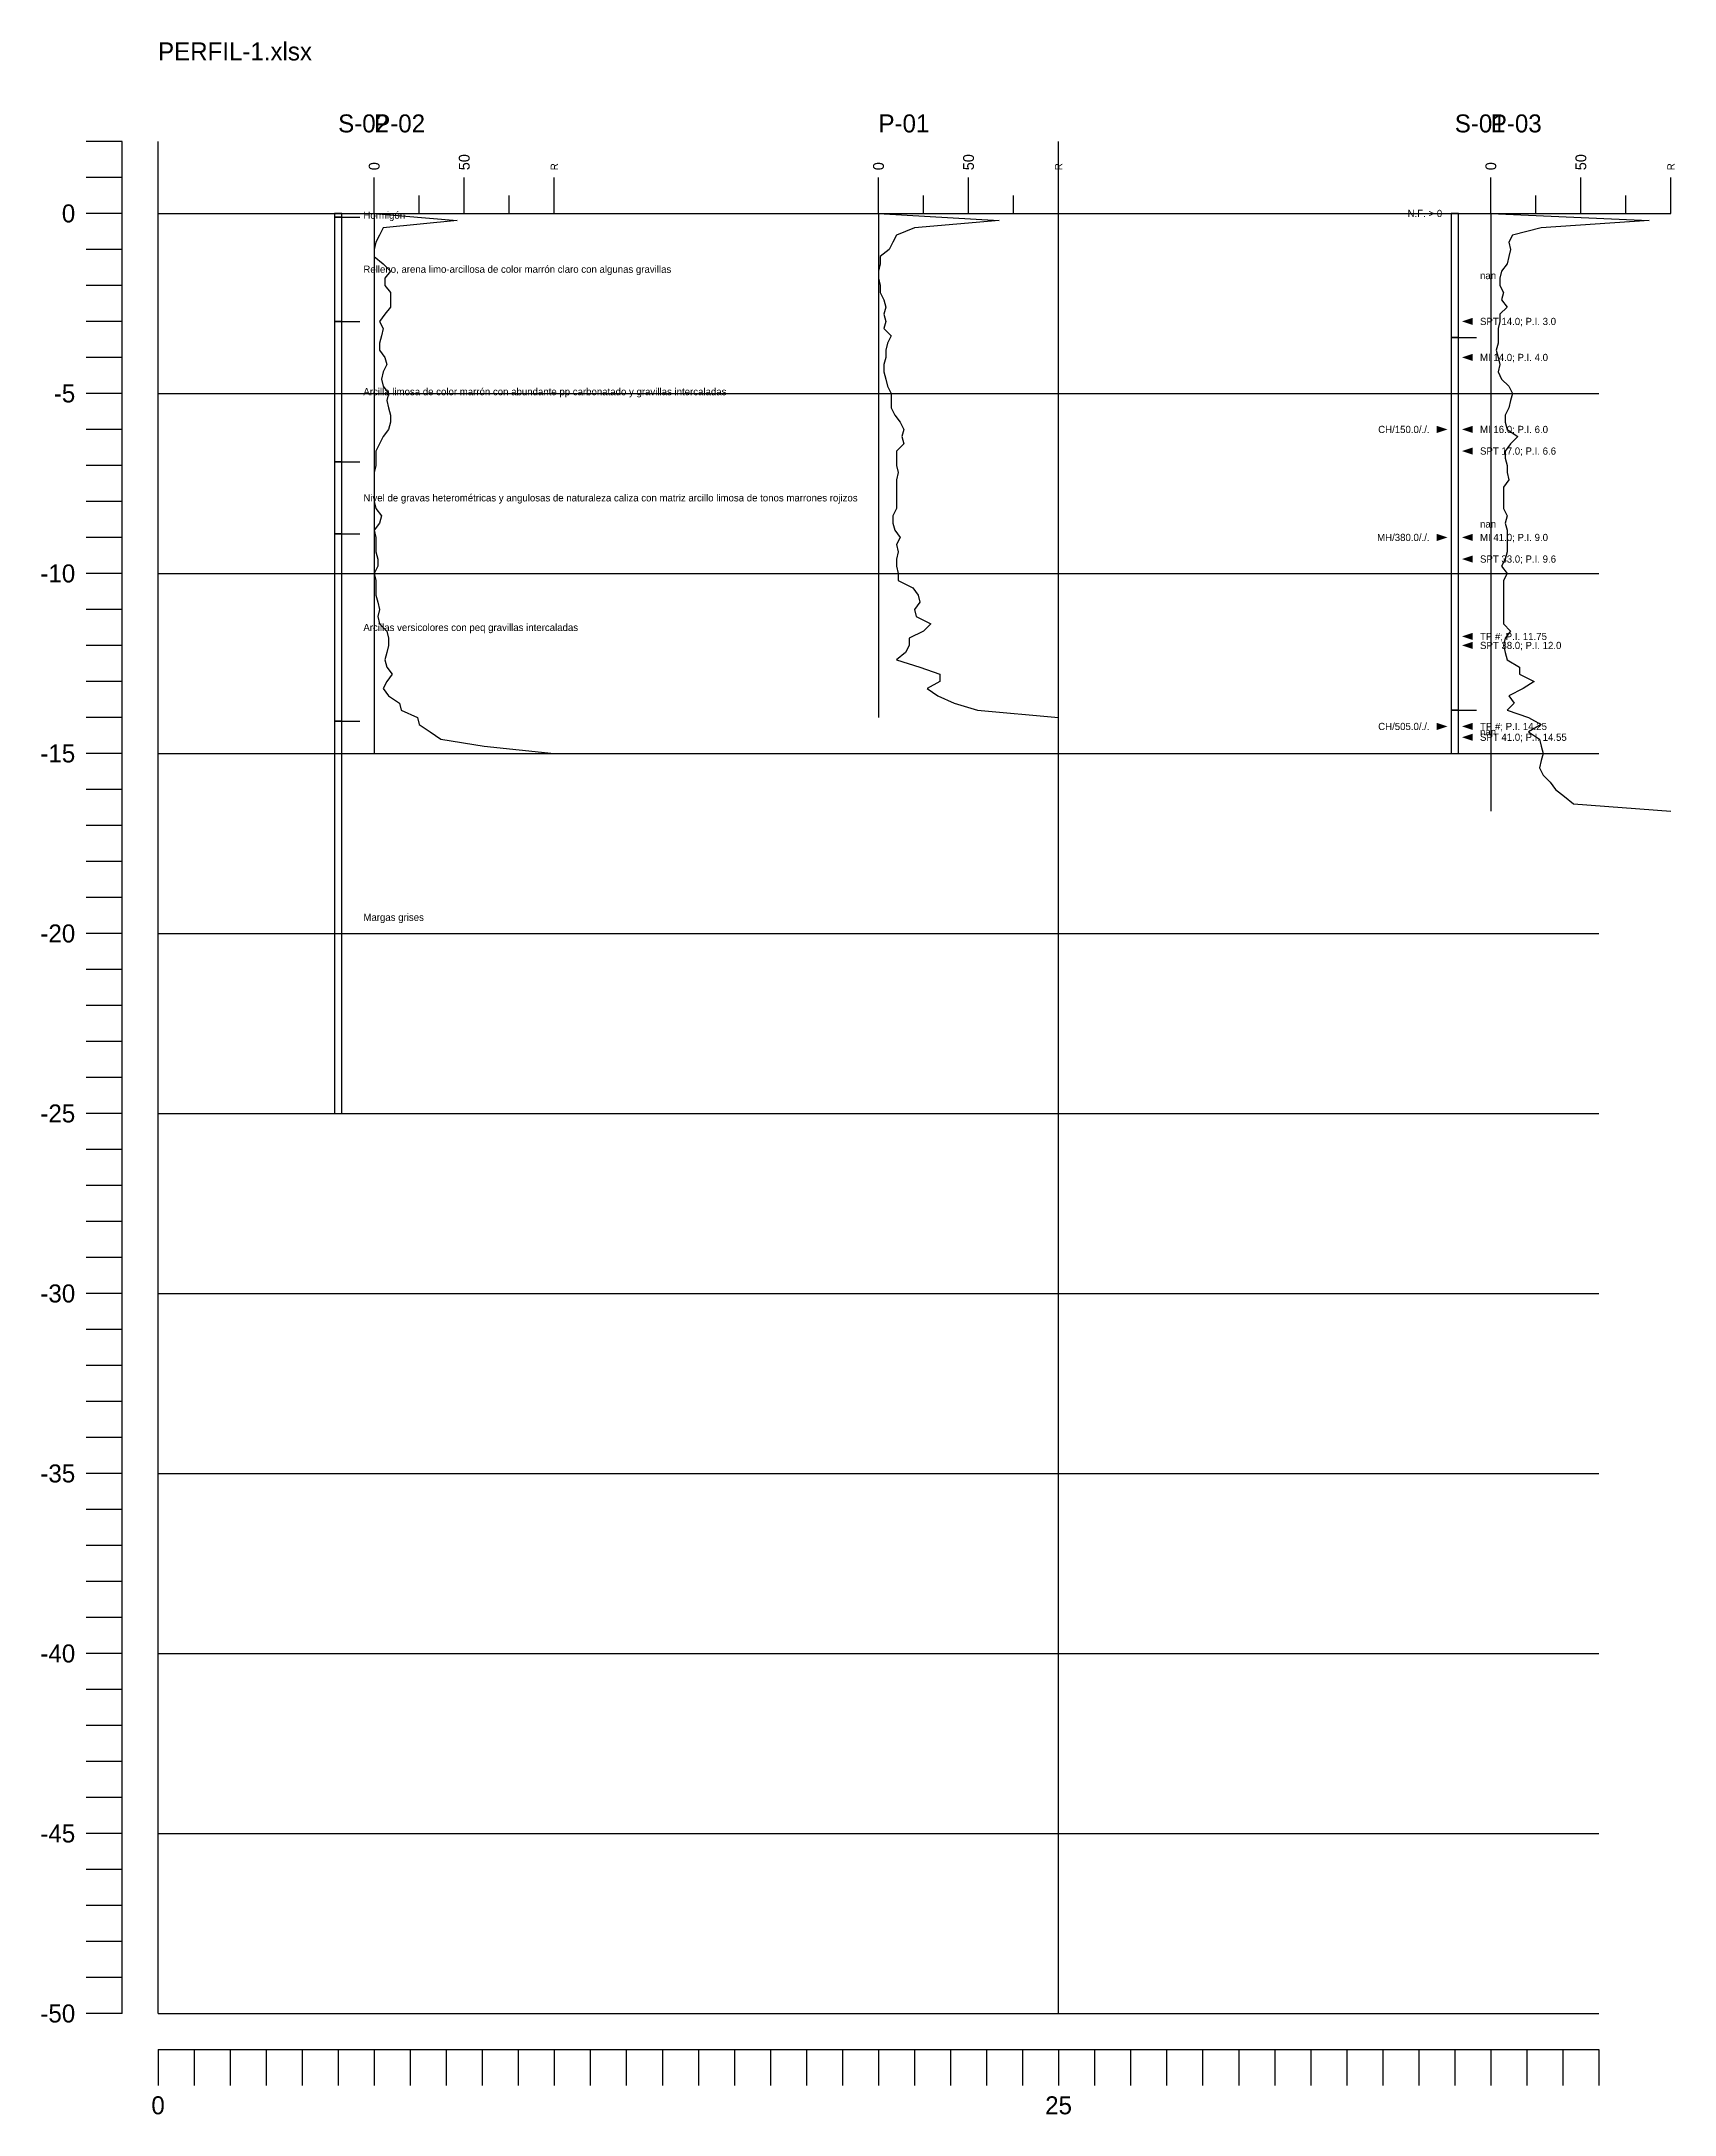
# Model space of a CAD drawing. Header units: metres. Extents: x -3 to 105, y -26 to 453.
# Drawn here: x -3.2 to 42.1, y 97.2 to 154.8 of the extents above; entities that cross this region are included whole.
import ezdxf
from ezdxf.enums import TextEntityAlignment as Align

# ---------------------------------------------------------------- set-up
doc = ezdxf.new("R2010")
doc.units = ezdxf.units.M

msp = doc.modelspace()

# ---------------------------------------------------------------- texts
at = {"color": 7}
msp.add_text('PERFIL-1.xlsx', height=0.5, dxfattribs=at).set_placement((0, 154.5), align=Align.MIDDLE_LEFT)
for s, p in [('0', (-2.3, 150)), ('-5', (-2.3, 145)), ('-10', (-2.3, 140)), ('-15', (-2.3, 135)), ('-20', (-2.3, 130)), ('-25', (-2.3, 125)), ('-30', (-2.3, 120)), ('-35', (-2.3, 115)), ('-40', (-2.3, 110)), ('-45', (-2.3, 105)), ('-50', (-2.3, 100))]:
    msp.add_text(s, height=0.5, dxfattribs=at).set_placement(p, align=Align.MIDDLE_RIGHT)
for s, p in [('0', (0, 97.7)), ('25', (25, 97.7))]:
    msp.add_text(s, height=0.5, dxfattribs=at).set_placement(p, align=Align.TOP_CENTER)

# ---------------------------------------------------------------- blocks, each defined once
blk = doc.blocks.new('S-02')
at = {"layer": '_CEM_lbl_estratos', "color": 7}
for p, q in [((0.1, 0), (0.6, 0)), ((0.1, -0.1), (0.6, -0.1)), ((0.1, -3), (0.6, -3)), ((0.1, -6.9), (0.6, -6.9)), ((0.1, -8.9), (0.6, -8.9)), ((0.1, -14.1), (0.6, -14.1))]:
    blk.add_line(p, q, dxfattribs=at)
at = {"layer": '_CEM_sondeos', "color": 5}
for p, q in [((0, 0), (-0.1, 0)), ((-0.1, 0), (-0.1, -0.1)), ((0.1, 0), (0, 0)), ((0.1, -0.1), (0.1, 0)), ((-0.1, -0.1), (0.1, -0.1)), ((0, -0.1), (-0.1, -0.1)), ((-0.1, -0.1), (-0.1, -3)), ((0.1, -0.1), (0, -0.1)), ((0.1, -3), (0.1, -0.1)), ((-0.1, -3), (0.1, -3)), ((0, -3), (-0.1, -3)), ((-0.1, -3), (-0.1, -6.9)), ((0.1, -3), (0, -3)), ((0.1, -6.9), (0.1, -3)), ((-0.1, -6.9), (0.1, -6.9)), ((0, -6.9), (-0.1, -6.9)), ((-0.1, -6.9), (-0.1, -8.9)), ((0.1, -6.9), (0, -6.9)), ((0.1, -8.9), (0.1, -6.9)), ((-0.1, -8.9), (0.1, -8.9)), ((0, -8.9), (-0.1, -8.9)), ((-0.1, -8.9), (-0.1, -14.1)), ((0.1, -8.9), (0, -8.9)), ((0.1, -14.1), (0.1, -8.9)), ((-0.1, -14.1), (0.1, -14.1)), ((0, -14.1), (-0.1, -14.1)), ((-0.1, -14.1), (-0.1, -25)), ((0.1, -14.1), (0, -14.1)), ((0.1, -25), (0.1, -14.1)), ((-0.1, -25), (0.1, -25))]:
    blk.add_line(p, q, dxfattribs=at)
at = {"layer": '_CEM_lbl_estratos', "color": 7}
for s, p in [('Hormigón', (0.7, -0.05)), ('Relleno, arena limo-arcillosa de color marrón claro con algunas gravillas', (0.7, -1.55)), ('Arcilla limosa de color marrón con abundante pp carbonatado y gravillas intercaladas', (0.7, -4.95)), ('Nivel de gravas heterométricas y angulosas de naturaleza caliza con matriz arcillo limosa de tonos marrones rojizos', (0.7, -7.9)), ('Arcillas versicolores con peq gravillas intercaladas', (0.7, -11.5)), ('Margas grises', (0.7, -19.55))]:
    blk.add_text(s, height=0.2, dxfattribs=at).set_placement(p, align=Align.MIDDLE_LEFT)
at = {"layer": '_CEM_titulo', "color": 1}
blk.add_text('S-02', height=0.5, dxfattribs=at).set_placement((0, 2.5), align=Align.MIDDLE_LEFT)
blk = doc.blocks.new('P-02')
at = {"layer": '_CEM_penetro', "color": 5}
for p, q in [((0, 0), (0, 1)), ((2.5, 0), (2.5, 1)), ((5, 0), (5, 1)), ((0, 0), (5, 0)), ((0, 0), (0, -15)), ((1.25, 0), (1.25, 0.5)), ((3.75, 0), (3.75, 0.5))]:
    blk.add_line(p, q, dxfattribs=at)
at = {"layer": '_CEM_penetro', "color": 7}
blk.add_lwpolyline([(0, 0), (2.3, -0.2), (0.25, -0.4), (0.15, -0.6), (0.05, -0.8), (0, -1), (0, -1.2), (0.25, -1.4), (0.45, -1.6), (0.3, -1.8), (0.3, -2), (0.45, -2.2), (0.45, -2.4), (0.45, -2.6), (0.3, -2.8), (0.15, -3), (0.25, -3.2), (0.2, -3.4), (0.15, -3.6), (0.15, -3.8), (0.3, -4), (0.35, -4.2), (0.25, -4.4), (0.2, -4.6), (0.25, -4.8), (0.4, -5), (0.35, -5.2), (0.4, -5.4), (0.45, -5.6), (0.45, -5.8), (0.4, -6), (0.25, -6.2), (0.15, -6.4), (0.05, -6.6), (0.05, -6.8), (0.05, -7), (0, -7.2), (0, -7.4), (0, -7.6), (0, -7.8), (0, -8), (0.05, -8.2), (0.2, -8.4), (0.15, -8.6), (0, -8.8), (0.05, -9), (0.05, -9.2), (0.05, -9.4), (0.1, -9.6), (0.1, -9.8), (0, -10), (0.05, -10.2), (0.05, -10.4), (0.05, -10.6), (0.1, -10.8), (0.15, -11), (0.1, -11.2), (0.15, -11.4), (0.35, -11.6), (0.4, -11.8), (0.4, -12), (0.35, -12.2), (0.3, -12.4), (0.35, -12.6), (0.5, -12.8), (0.35, -13), (0.25, -13.2), (0.4, -13.4), (0.7, -13.6), (0.75, -13.8), (1.2, -14), (1.25, -14.2), (1.55, -14.4), (1.85, -14.6), (3.05, -14.8), (5, -15)], dxfattribs=at)
for s, height, p in [('0', 0.3, (0, 1.2)), ('50', 0.3, (2.5, 1.2)), ('R', 0.2, (5, 1.2))]:
    blk.add_text(s, height=height, rotation=90, dxfattribs=at).set_placement(p, align=Align.MIDDLE_LEFT)
at = {"layer": '_CEM_titulo', "color": 1}
blk.add_text('P-02', height=0.5, dxfattribs=at).set_placement((0, 2.5), align=Align.MIDDLE_LEFT)
blk = doc.blocks.new('P-01')
at = {"layer": '_CEM_penetro', "color": 5}
for p, q in [((0, 0), (0, 1)), ((2.5, 0), (2.5, 1)), ((5, 0), (5, 1)), ((0, 0), (5, 0)), ((0, 0), (0, -14)), ((1.25, 0), (1.25, 0.5)), ((3.75, 0), (3.75, 0.5))]:
    blk.add_line(p, q, dxfattribs=at)
at = {"layer": '_CEM_penetro', "color": 7}
blk.add_lwpolyline([(0, 0), (3.35, -0.2), (1, -0.4), (0.5, -0.6), (0.4, -0.8), (0.3, -1), (0.05, -1.2), (0.05, -1.4), (0, -1.6), (0, -1.8), (0.05, -2), (0.05, -2.2), (0.15, -2.4), (0.2, -2.6), (0.15, -2.8), (0.2, -3), (0.15, -3.2), (0.35, -3.4), (0.25, -3.6), (0.2, -3.8), (0.2, -4), (0.15, -4.2), (0.15, -4.4), (0.2, -4.6), (0.25, -4.8), (0.35, -5), (0.35, -5.2), (0.35, -5.4), (0.45, -5.6), (0.6, -5.8), (0.7, -6), (0.65, -6.2), (0.7, -6.4), (0.5, -6.6), (0.5, -6.8), (0.5, -7), (0.55, -7.2), (0.5, -7.4), (0.5, -7.6), (0.5, -7.8), (0.5, -8), (0.5, -8.2), (0.4, -8.4), (0.4, -8.6), (0.45, -8.8), (0.6, -9), (0.5, -9.2), (0.55, -9.4), (0.5, -9.6), (0.5, -9.8), (0.55, -10), (0.55, -10.2), (0.95, -10.4), (1.1, -10.6), (1.15, -10.8), (1, -11), (1.05, -11.2), (1.45, -11.4), (1.25, -11.6), (0.85, -11.8), (0.85, -12), (0.75, -12.2), (0.5, -12.4), (1.15, -12.6), (1.7, -12.8), (1.7, -13), (1.35, -13.2), (1.65, -13.4), (2.1, -13.6), (2.75, -13.8), (5, -14)], dxfattribs=at)
for s, height, p in [('0', 0.3, (0, 1.2)), ('50', 0.3, (2.5, 1.2)), ('R', 0.2, (5, 1.2))]:
    blk.add_text(s, height=height, rotation=90, dxfattribs=at).set_placement(p, align=Align.MIDDLE_LEFT)
at = {"layer": '_CEM_titulo', "color": 1}
blk.add_text('P-01', height=0.5, dxfattribs=at).set_placement((0, 2.5), align=Align.MIDDLE_LEFT)
blk = doc.blocks.new('S-01-UG')
at = {"layer": '_CEM_lbl_capa_freatica', "color": 5}
blk.add_lwpolyline([(-0.25, 0, 0.025, 0.025, 0), (0.25, 0, 0.025, 0.025, 0)], format="xyseb", dxfattribs=at)
blk.add_lwpolyline([(-0.25, 0, 0.025, 0.025, 0), (0.25, 0, 0.025, 0.025, 0)], format="xyseb", dxfattribs=at)
blk.add_lwpolyline([(-0.25, 0, 0.025, 0.025, 0), (0.25, 0, 0.025, 0.025, 0)], format="xyseb", dxfattribs=at)
blk.add_lwpolyline([(-0.25, 0, 0.025, 0.025, 0), (0.25, 0, 0.025, 0.025, 0)], format="xyseb", dxfattribs=at)
blk.add_lwpolyline([(-0.25, 0, 0.025, 0.025, 0), (0.25, 0, 0.025, 0.025, 0)], format="xyseb", dxfattribs=at)
blk.add_lwpolyline([(-0.25, 0, 0.025, 0.025, 0), (0.25, 0, 0.025, 0.025, 0)], format="xyseb", dxfattribs=at)
blk.add_lwpolyline([(-0.25, 0, 0.025, 0.025, 0), (0.25, 0, 0.025, 0.025, 0)], format="xyseb", dxfattribs=at)
blk.add_lwpolyline([(-0.25, 0, 0.025, 0.025, 0), (0.25, 0, 0.025, 0.025, 0)], format="xyseb", dxfattribs=at)
blk.add_lwpolyline([(-0.25, 0, 0.025, 0.025, 0), (0.25, 0, 0.025, 0.025, 0)], format="xyseb", dxfattribs=at)
blk.add_lwpolyline([(-0.25, 0, 0.025, 0.025, 0), (0.25, 0, 0.025, 0.025, 0)], format="xyseb", dxfattribs=at)
at = {"layer": '_CEM_lbl_ensayos', "color": 7}
for points in [[(0.2, -3, 0, 0.2, 0), (0.5, -3, 0, 0.2, 0)], [(0.2, -4, 0, 0.2, 0), (0.5, -4, 0, 0.2, 0)], [(-0.2, -6, 0, 0.2, 0), (-0.5, -6, 0, 0.2, 0)], [(0.2, -6, 0, 0.2, 0), (0.5, -6, 0, 0.2, 0)], [(0.2, -6.6, 0, 0.2, 0), (0.5, -6.6, 0, 0.2, 0)], [(-0.2, -9, 0, 0.2, 0), (-0.5, -9, 0, 0.2, 0)], [(0.2, -9, 0, 0.2, 0), (0.5, -9, 0, 0.2, 0)], [(0.2, -9.6, 0, 0.2, 0), (0.5, -9.6, 0, 0.2, 0)], [(0.2, -11.75, 0, 0.2, 0), (0.5, -11.75, 0, 0.2, 0)], [(0.2, -12, 0, 0.2, 0), (0.5, -12, 0, 0.2, 0)], [(-0.2, -14.25, 0, 0.2, 0), (-0.5, -14.25, 0, 0.2, 0)], [(0.2, -14.25, 0, 0.2, 0), (0.5, -14.25, 0, 0.2, 0)], [(0.2, -14.55, 0, 0.2, 0), (0.5, -14.55, 0, 0.2, 0)]]:
    blk.add_lwpolyline(points, format="xyseb", dxfattribs=at)
at = {"layer": '_CEM_lbl_estratos', "color": 7}
for p, q in [((0.1, 0), (0.6, 0)), ((0.1, -3.45), (0.6, -3.45)), ((0.1, -13.8), (0.6, -13.8))]:
    blk.add_line(p, q, dxfattribs=at)
at = {"layer": '_CEM_sondeos', "color": 5}
for p, q in [((0, 0), (-0.1, 0)), ((-0.1, 0), (-0.1, -3.45)), ((0.1, 0), (0, 0)), ((0.1, -3.45), (0.1, 0)), ((-0.1, -3.45), (0.1, -3.45)), ((0, -3.45), (-0.1, -3.45)), ((-0.1, -3.45), (-0.1, -13.8)), ((0.1, -3.45), (0, -3.45)), ((0.1, -13.8), (0.1, -3.45)), ((-0.1, -13.8), (0.1, -13.8)), ((0, -13.8), (-0.1, -13.8)), ((-0.1, -13.8), (-0.1, -15)), ((0.1, -13.8), (0, -13.8)), ((0.1, -15), (0.1, -13.8)), ((-0.1, -15), (0.1, -15))]:
    blk.add_line(p, q, dxfattribs=at)
at = {"layer": '_CEM_lbl_capa_freatica', "color": 5}
blk.add_text('N.F. > 0', height=0.2, dxfattribs=at).set_placement((-0.35, 0), align=Align.MIDDLE_RIGHT)
blk.add_text('N.F. > 0', height=0.2, dxfattribs=at).set_placement((-0.35, 0), align=Align.MIDDLE_RIGHT)
blk.add_text('N.F. > 0', height=0.2, dxfattribs=at).set_placement((-0.35, 0), align=Align.MIDDLE_RIGHT)
blk.add_text('N.F. > 0', height=0.2, dxfattribs=at).set_placement((-0.35, 0), align=Align.MIDDLE_RIGHT)
blk.add_text('N.F. > 0', height=0.2, dxfattribs=at).set_placement((-0.35, 0), align=Align.MIDDLE_RIGHT)
blk.add_text('N.F. > 0', height=0.2, dxfattribs=at).set_placement((-0.35, 0), align=Align.MIDDLE_RIGHT)
blk.add_text('N.F. > 0', height=0.2, dxfattribs=at).set_placement((-0.35, 0), align=Align.MIDDLE_RIGHT)
blk.add_text('N.F. > 0', height=0.2, dxfattribs=at).set_placement((-0.35, 0), align=Align.MIDDLE_RIGHT)
blk.add_text('N.F. > 0', height=0.2, dxfattribs=at).set_placement((-0.35, 0), align=Align.MIDDLE_RIGHT)
blk.add_text('N.F. > 0', height=0.2, dxfattribs=at).set_placement((-0.35, 0), align=Align.MIDDLE_RIGHT)
at = {"layer": '_CEM_lbl_ensayos', "color": 7}
for s, p in [('SPT 14.0; P.I. 3.0', (0.7, -3)), ('MI 14.0; P.I. 4.0', (0.7, -4)), ('MI 16.0; P.I. 6.0', (0.7, -6)), ('SPT 17.0; P.I. 6.6', (0.7, -6.6)), ('MI 41.0; P.I. 9.0', (0.7, -9)), ('SPT 33.0; P.I. 9.6', (0.7, -9.6)), ('TP #; P.I. 11.75', (0.7, -11.75)), ('SPT 38.0; P.I. 12.0', (0.7, -12)), ('TP #; P.I. 14.25', (0.7, -14.25)), ('SPT 41.0; P.I. 14.55', (0.7, -14.55))]:
    blk.add_text(s, height=0.2, dxfattribs=at).set_placement(p, align=Align.MIDDLE_LEFT)
for s, p in [('CH/150.0/./.', (-0.7, -6)), ('MH/380.0/./.', (-0.7, -9)), ('CH/505.0/./.', (-0.7, -14.25))]:
    blk.add_text(s, height=0.2, dxfattribs=at).set_placement(p, align=Align.MIDDLE_RIGHT)
at = {"layer": '_CEM_lbl_estratos', "color": 7}
for p in [(0.7, -1.725), (0.7, -8.625), (0.7, -14.4)]:
    blk.add_text('nan', height=0.2, dxfattribs=at).set_placement(p, align=Align.MIDDLE_LEFT)
at = {"layer": '_CEM_titulo', "color": 1}
blk.add_text('S-01', height=0.5, dxfattribs=at).set_placement((0, 2.5), align=Align.MIDDLE_LEFT)
blk = doc.blocks.new('P-03')
at = {"layer": '_CEM_penetro', "color": 5}
for p, q in [((0, 0), (0, 1)), ((2.5, 0), (2.5, 1)), ((5, 0), (5, 1)), ((0, 0), (5, 0)), ((0, 0), (0, -16.6)), ((1.25, 0), (1.25, 0.5)), ((3.75, 0), (3.75, 0.5))]:
    blk.add_line(p, q, dxfattribs=at)
at = {"layer": '_CEM_penetro', "color": 7}
blk.add_lwpolyline([(0, 0), (4.4, -0.2), (1.4, -0.4), (0.6, -0.6), (0.5, -0.8), (0.55, -1), (0.5, -1.2), (0.45, -1.4), (0.3, -1.6), (0.25, -1.8), (0.25, -2), (0.35, -2.2), (0.3, -2.4), (0.45, -2.6), (0.25, -2.8), (0.25, -3), (0.2, -3.2), (0.2, -3.4), (0.2, -3.6), (0.15, -3.8), (0.2, -4), (0.25, -4.2), (0.2, -4.4), (0.3, -4.6), (0.5, -4.8), (0.6, -5), (0.55, -5.2), (0.5, -5.4), (0.4, -5.6), (0.4, -5.8), (0.45, -6), (0.75, -6.2), (0.55, -6.4), (0.4, -6.6), (0.4, -6.8), (0.45, -7), (0.45, -7.2), (0.5, -7.4), (0.35, -7.6), (0.35, -7.8), (0.35, -8), (0.35, -8.2), (0.45, -8.4), (0.4, -8.6), (0.45, -8.8), (0.45, -9), (0.45, -9.2), (0.45, -9.4), (0.4, -9.6), (0.3, -9.8), (0.45, -10), (0.35, -10.2), (0.35, -10.4), (0.35, -10.6), (0.35, -10.8), (0.35, -11), (0.35, -11.2), (0.35, -11.4), (0.55, -11.6), (0.4, -11.8), (0.35, -12), (0.4, -12.2), (0.45, -12.4), (0.8, -12.6), (0.8, -12.8), (1.2, -13), (0.9, -13.2), (0.5, -13.4), (0.65, -13.6), (0.45, -13.8), (1.05, -14), (1.4, -14.2), (1.05, -14.4), (1.35, -14.6), (1.4, -14.8), (1.45, -15), (1.4, -15.2), (1.35, -15.4), (1.45, -15.6), (1.65, -15.8), (1.8, -16), (2.05, -16.2), (2.3, -16.4), (5, -16.6)], dxfattribs=at)
for s, height, p in [('0', 0.3, (0, 1.2)), ('50', 0.3, (2.5, 1.2)), ('R', 0.2, (5, 1.2))]:
    blk.add_text(s, height=height, rotation=90, dxfattribs=at).set_placement(p, align=Align.MIDDLE_LEFT)
at = {"layer": '_CEM_titulo', "color": 1}
blk.add_text('P-03', height=0.5, dxfattribs=at).set_placement((0, 2.5), align=Align.MIDDLE_LEFT)

# ---------------------------------------------------------------- linework, layer by layer
at = {"layer": '_CEM_Aux_Grid', "color": 8}
for p, q in [((0, 100), (0, 152)), ((25, 100), (25, 152)), ((0, 150), (40, 150)), ((0, 145), (40, 145)), ((0, 140), (40, 140)), ((0, 135), (40, 135)), ((0, 130), (40, 130)), ((0, 125), (40, 125)), ((0, 120), (40, 120)), ((0, 115), (40, 115)), ((0, 110), (40, 110)), ((0, 105), (40, 105)), ((0, 100), (40, 100))]:
    msp.add_line(p, q, dxfattribs=at)
at = {"layer": '_CEM_Grid', "color": 7}
for p, q in [((-1, 152), (-2, 152)), ((-1, 100), (-1, 152)), ((-1, 151), (-2, 151)), ((-1, 150), (-2, 150)), ((-1, 149), (-2, 149)), ((-1, 148), (-2, 148)), ((-1, 147), (-2, 147)), ((-1, 146), (-2, 146)), ((-1, 145), (-2, 145)), ((-1, 144), (-2, 144)), ((-1, 143), (-2, 143)), ((-1, 142), (-2, 142)), ((-1, 141), (-2, 141)), ((-1, 140), (-2, 140)), ((-1, 139), (-2, 139)), ((-1, 138), (-2, 138)), ((-1, 137), (-2, 137)), ((-1, 136), (-2, 136)), ((-1, 135), (-2, 135)), ((-1, 134), (-2, 134)), ((-1, 133), (-2, 133)), ((-1, 132), (-2, 132)), ((-1, 131), (-2, 131)), ((-1, 130), (-2, 130)), ((-1, 129), (-2, 129)), ((-1, 128), (-2, 128)), ((-1, 127), (-2, 127)), ((-1, 126), (-2, 126)), ((-1, 125), (-2, 125)), ((-1, 124), (-2, 124)), ((-1, 123), (-2, 123)), ((-1, 122), (-2, 122)), ((-1, 121), (-2, 121)), ((-1, 120), (-2, 120)), ((-1, 119), (-2, 119)), ((-1, 118), (-2, 118)), ((-1, 117), (-2, 117)), ((-1, 116), (-2, 116)), ((-1, 115), (-2, 115)), ((-1, 114), (-2, 114)), ((-1, 113), (-2, 113)), ((-1, 112), (-2, 112)), ((-1, 111), (-2, 111)), ((-1, 110), (-2, 110)), ((-1, 109), (-2, 109)), ((-1, 108), (-2, 108)), ((-1, 107), (-2, 107)), ((-1, 106), (-2, 106)), ((-1, 105), (-2, 105)), ((-1, 104), (-2, 104)), ((-1, 103), (-2, 103)), ((-1, 102), (-2, 102)), ((-1, 101), (-2, 101)), ((-1, 100), (-2, 100)), ((0, 99), (40, 99)), ((0, 99), (0, 98)), ((1, 99), (1, 98)), ((2, 99), (2, 98)), ((3, 99), (3, 98)), ((4, 99), (4, 98)), ((5, 99), (5, 98)), ((6, 99), (6, 98)), ((7, 99), (7, 98)), ((8, 99), (8, 98)), ((9, 99), (9, 98)), ((10, 99), (10, 98)), ((11, 99), (11, 98)), ((12, 99), (12, 98)), ((13, 99), (13, 98)), ((14, 99), (14, 98)), ((15, 99), (15, 98)), ((16, 99), (16, 98)), ((17, 99), (17, 98)), ((18, 99), (18, 98)), ((19, 99), (19, 98)), ((20, 99), (20, 98)), ((21, 99), (21, 98)), ((22, 99), (22, 98)), ((23, 99), (23, 98)), ((24, 99), (24, 98)), ((25, 99), (25, 98)), ((26, 99), (26, 98)), ((27, 99), (27, 98)), ((28, 99), (28, 98)), ((29, 99), (29, 98)), ((30, 99), (30, 98)), ((31, 99), (31, 98)), ((32, 99), (32, 98)), ((33, 99), (33, 98)), ((34, 99), (34, 98)), ((35, 99), (35, 98)), ((36, 99), (36, 98)), ((37, 99), (37, 98)), ((38, 99), (38, 98)), ((39, 99), (39, 98)), ((40, 99), (40, 98))]:
    msp.add_line(p, q, dxfattribs=at)
at = {"layer": '_CEM_Terrain', "color": 3}
msp.add_lwpolyline([(0, 150), (5, 150), (6, 150), (20, 150), (36, 150), (37, 150), (40, 150)], dxfattribs=at)

# ---------------------------------------------------------------- block references
at = {"layer": '_CEM_Sondeos'}
for name, p in [('S-02', (5, 150)), ('P-02', (6, 150)), ('P-01', (20, 150)), ('S-01-UG', (36, 150)), ('P-03', (37, 150))]:
    msp.add_blockref(name, p, dxfattribs=at)

msp.set_redraw_order([(e.dxf.handle, doc.entitydb.next_handle()) for e in msp.query("TEXT MTEXT ATTDEF DIMENSION ARC_DIMENSION")])  # texts and dimensions are drawn at this point

doc.saveas('drawing.dxf')
